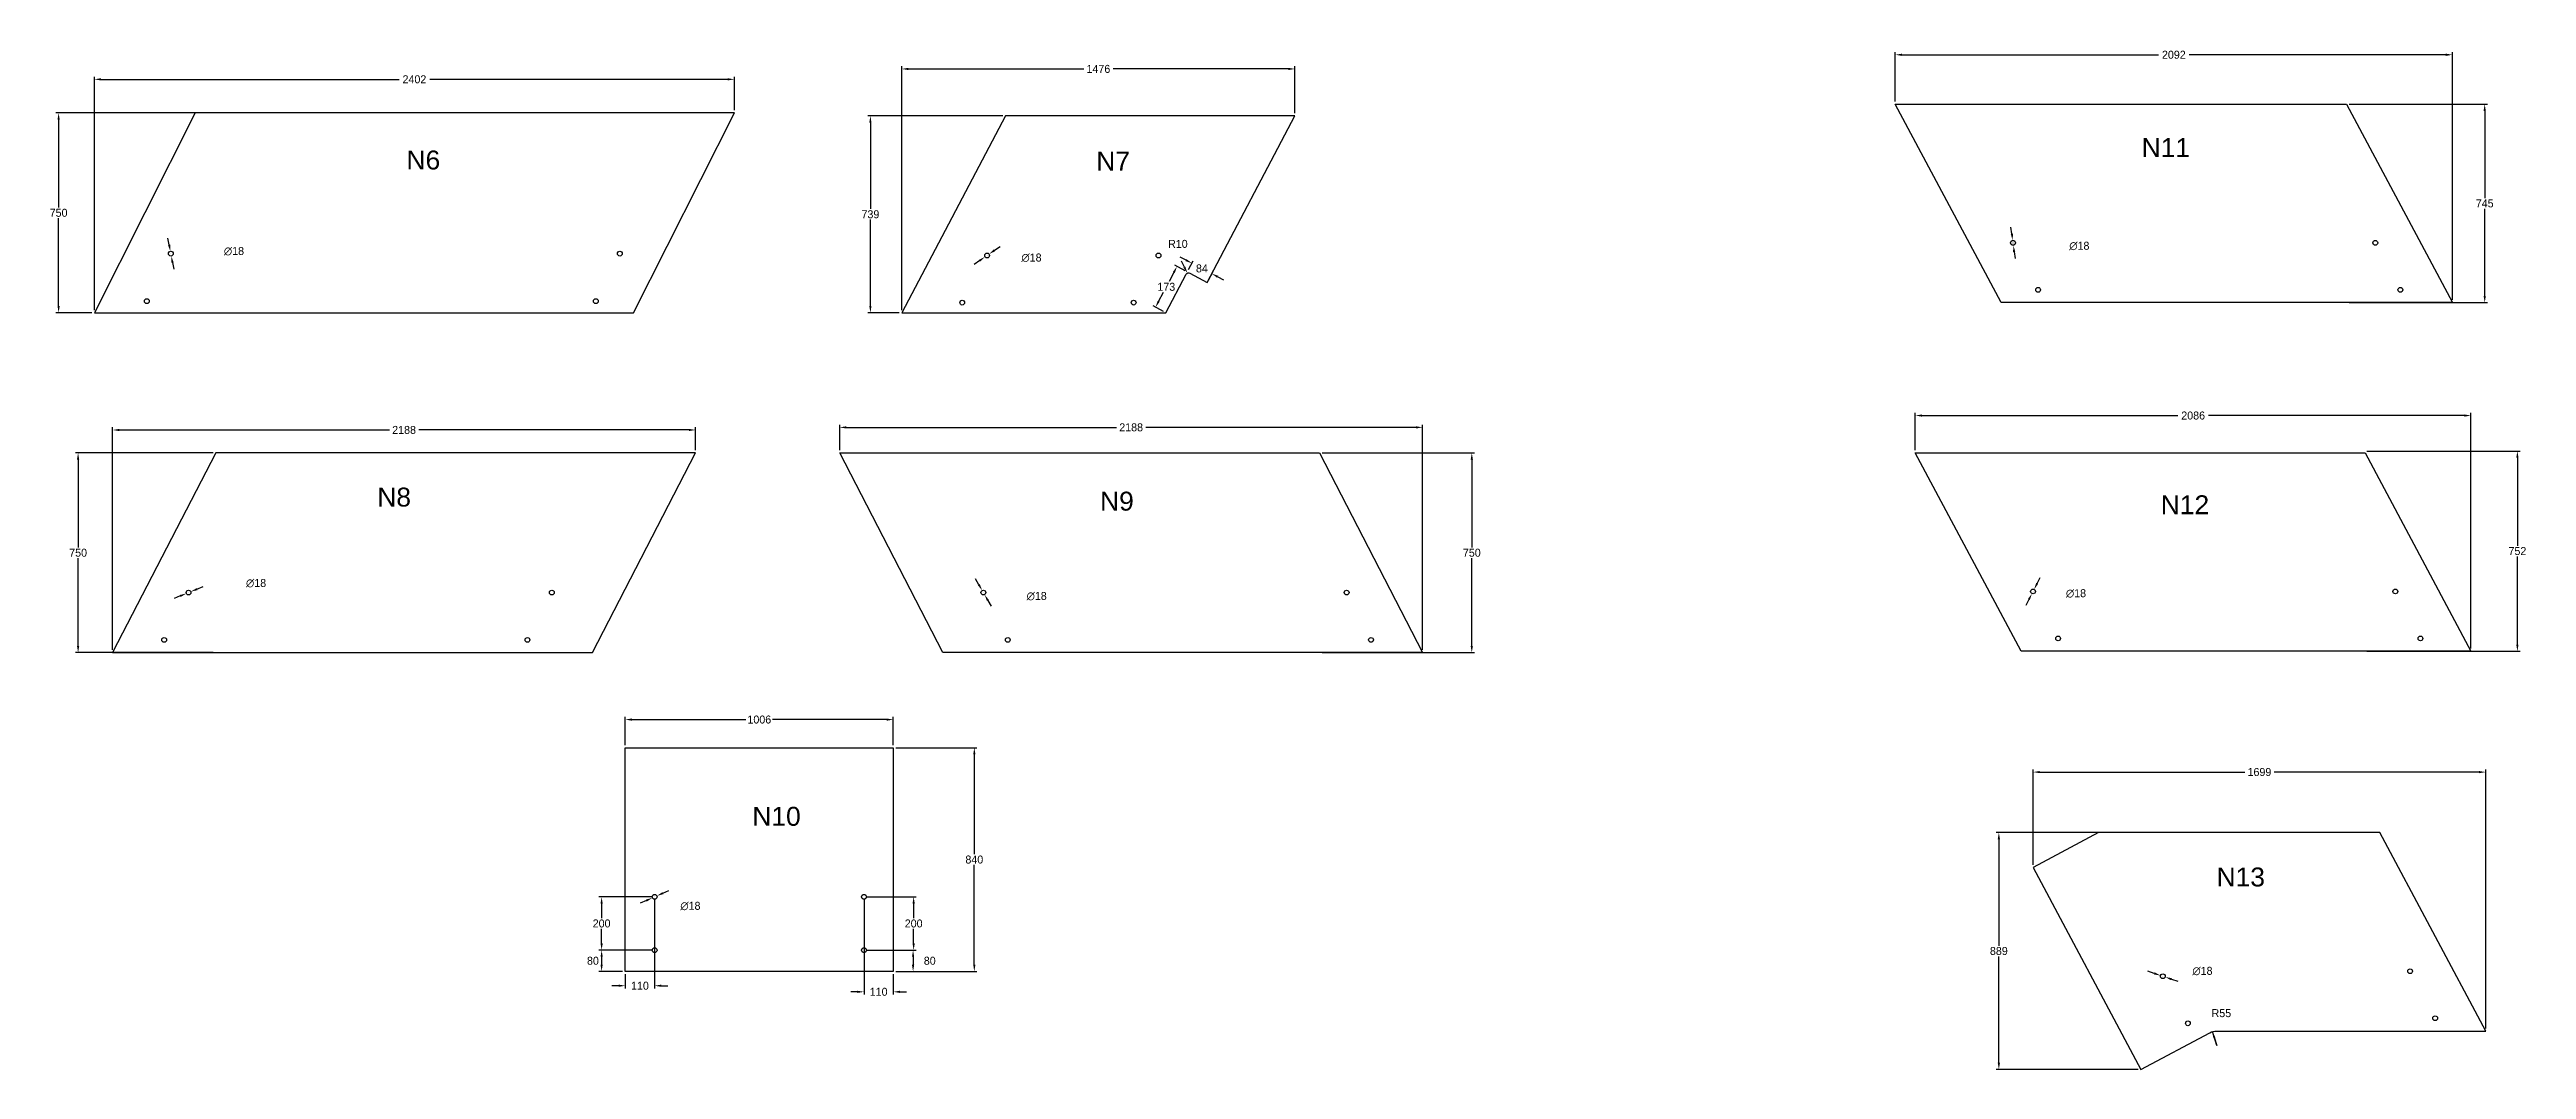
# Model space of a CAD drawing. Header units: millimetres. Extents: x 1860 to 17516, y -423 to 3406.
# Drawn here: x 8217 to 17516, y -423 to 3406 of the extents above; entities that cross this region are included whole.
import ezdxf

# ---------------------------------------------------------------- set-up
doc = ezdxf.new("R2010")
doc.units = ezdxf.units.MM
doc.layers.add('РАЗМЕРЫ', color=250, linetype='Continuous', lineweight=9)
doc.styles.get("Standard").update_dxf_attribs({"font": 'arial.ttf'})
doc.styles.add('ОФОРМИТЕЛЬ', font='txt', dxfattribs={"height": 30})
doc.dimstyles.new('ОФОРМИТЕЛЬ', dxfattribs={"dimtxt": 30, "dimasz": 25, "dimexe": 10, "dimexo": 10, "dimgap": 5, "dimtad": 0, "dimtih": 1, "dimtoh": 1, "dimdec": 0, "dimzin": 0, "dimdsep": 46, "dimtxsty": 'ОФОРМИТЕЛЬ', "dimcen": 0.09, "dimclrd": 256, "dimclre": 256, "dimclrt": 256, "dimadec": 0, "dimazin": 0, "dimtfac": 1, "dimtdec": 4, "dimtofl": 0, "dimtmove": 2, "dimatfit": 3, "dimfxl": 1, "dimtolj": 1, "dimtzin": 0, "dimarcsym": 0})

msp = doc.modelspace()

# ---------------------------------------------------------------- texts
at = {"color": 1}
for s, p in [('N11', (16070.8, 3002.4)), ('N6', (9557.2, 2955.6)), ('N7', (12146.6, 2951.2)), ('N8', (9447.6, 1690.2)), ('N9', (12160.9, 1674.8)), ('N12', (16142.6, 1661.3)), ('N10', (10855.4, 491.6)), ('N13', (16352, 263.7))]:
    msp.add_text(s, height=71, dxfattribs=at).set_placement(p)

# ---------------------------------------------------------------- blocks, each defined once
blk = doc.blocks.new('*D91')
at = {"layer": 'DEFPOINTS', "color": 0, "transparency": 16777216}
for p in [(8386.1, 3294), (10788.1, 3167.8), (8386.1, 2417.9)]:
    blk.add_point(p, dxfattribs=at)
at = {"layer": 'РАЗМЕРЫ', "lineweight": -2, "transparency": 16777216}
for p, q in [((8386.1, 2427.9), (8386.1, 3304)), ((8411.1, 3294), (9529.6, 3294)), ((10763.1, 3294), (9644.6, 3294)), ((10788.1, 3177.8), (10788.1, 3304))]:
    blk.add_line(p, q, dxfattribs=at)
at = {"layer": 'РАЗМЕРЫ', "transparency": 16777216}
for points in [[(8411.1, 3298.2), (8411.1, 3289.8), (8386.1, 3294)], [(10763.1, 3289.8), (10763.1, 3298.2), (10788.1, 3294)]]:
    blk.add_solid(points, dxfattribs=at)
at = {"layer": 'РАЗМЕРЫ', "lineweight": 13, "transparency": 16777216, "insert": (9587.1, 3294), "char_height": 30, "attachment_point": 5, "style": 'ОФОРМИТЕЛЬ'}
blk.add_mtext('\\A1;2402', dxfattribs=at)
blk = doc.blocks.new('*D92')
at = {"layer": 'DEFPOINTS', "color": 0, "transparency": 16777216}
for p in [(8776.3, 3167.8), (8251.4, 2417.9), (8386.1, 2417.9)]:
    blk.add_point(p, dxfattribs=at)
at = {"layer": 'РАЗМЕРЫ', "lineweight": -2, "transparency": 16777216}
for p, q in [((8766.3, 3167.8), (8241.4, 3167.8)), ((8251.4, 3142.8), (8251.4, 2812.8)), ((8251.4, 2442.9), (8251.4, 2772.8)), ((8376.1, 2417.9), (8241.4, 2417.9))]:
    blk.add_line(p, q, dxfattribs=at)
at = {"layer": 'РАЗМЕРЫ', "transparency": 16777216}
for points in [[(8255.6, 3142.8), (8247.3, 3142.8), (8251.4, 3167.8)], [(8247.3, 2442.9), (8255.6, 2442.9), (8251.4, 2417.9)]]:
    blk.add_solid(points, dxfattribs=at)
at = {"layer": 'РАЗМЕРЫ', "lineweight": 13, "transparency": 16777216, "insert": (8251.4, 2792.8), "char_height": 30, "attachment_point": 5, "style": 'ОФОРМИТЕЛЬ'}
blk.add_mtext('\\A1;750', dxfattribs=at)
blk = doc.blocks.new('*D93')
at = {"layer": 'DEFPOINTS', "color": 0, "transparency": 16777216}
for p in [(12892.6, 3333), (12892.6, 3156.5), (11416.8, 2417.9)]:
    blk.add_point(p, dxfattribs=at)
at = {"layer": 'РАЗМЕРЫ', "lineweight": -2, "transparency": 16777216}
for p, q in [((11416.8, 2427.9), (11416.8, 3343)), ((11441.8, 3333), (12099.7, 3333)), ((12867.6, 3333), (12209.7, 3333)), ((12892.6, 3166.5), (12892.6, 3343))]:
    blk.add_line(p, q, dxfattribs=at)
at = {"layer": 'РАЗМЕРЫ', "transparency": 16777216}
for points in [[(11441.8, 3337.2), (11441.8, 3328.8), (11416.8, 3333)], [(12867.6, 3328.8), (12867.6, 3337.2), (12892.6, 3333)]]:
    blk.add_solid(points, dxfattribs=at)
at = {"layer": 'РАЗМЕРЫ', "lineweight": 13, "transparency": 16777216, "insert": (12154.7, 3333), "char_height": 30, "attachment_point": 5, "style": 'ОФОРМИТЕЛЬ'}
blk.add_mtext('\\A1;1476', dxfattribs=at)
blk = doc.blocks.new('*D94')
at = {"layer": 'DEFPOINTS', "color": 0, "transparency": 16777216}
for p in [(11806.2, 3156.5), (11298.9, 2417.9), (11416.8, 2417.9)]:
    blk.add_point(p, dxfattribs=at)
at = {"layer": 'РАЗМЕРЫ', "lineweight": -2, "transparency": 16777216}
for p, q in [((11796.2, 3156.5), (11288.9, 3156.5)), ((11298.9, 3131.5), (11298.9, 2807.2)), ((11298.9, 2442.9), (11298.9, 2767.2)), ((11406.8, 2417.9), (11288.9, 2417.9))]:
    blk.add_line(p, q, dxfattribs=at)
at = {"layer": 'РАЗМЕРЫ', "transparency": 16777216}
for points in [[(11303, 3131.5), (11294.7, 3131.5), (11298.9, 3156.5)], [(11294.7, 2442.9), (11303, 2442.9), (11298.9, 2417.9)]]:
    blk.add_solid(points, dxfattribs=at)
at = {"layer": 'РАЗМЕРЫ', "lineweight": 13, "transparency": 16777216, "insert": (11298.9, 2787.2), "char_height": 30, "attachment_point": 5, "style": 'ОФОРМИТЕЛЬ'}
blk.add_mtext('\\A1;739', dxfattribs=at)
blk = doc.blocks.new('*D95')
at = {"layer": 'DEFPOINTS', "color": 0, "transparency": 16777216}
for p in [(8454.3, 1977.5), (10642.4, 1891.5), (8454.3, 1141.5)]:
    blk.add_point(p, dxfattribs=at)
at = {"layer": 'РАЗМЕРЫ', "lineweight": -2, "transparency": 16777216}
for p, q in [((8454.3, 1151.5), (8454.3, 1987.5)), ((8479.3, 1977.5), (9493.3, 1977.5)), ((10617.4, 1977.5), (9603.3, 1977.5)), ((10642.4, 1901.5), (10642.4, 1987.5))]:
    blk.add_line(p, q, dxfattribs=at)
at = {"layer": 'РАЗМЕРЫ', "transparency": 16777216}
for points in [[(8479.3, 1981.7), (8479.3, 1973.3), (8454.3, 1977.5)], [(10617.4, 1973.3), (10617.4, 1981.7), (10642.4, 1977.5)]]:
    blk.add_solid(points, dxfattribs=at)
at = {"layer": 'РАЗМЕРЫ', "lineweight": 13, "transparency": 16777216, "insert": (9548.3, 1977.5), "char_height": 30, "attachment_point": 5, "style": 'ОФОРМИТЕЛЬ'}
blk.add_mtext('\\A1;2188', dxfattribs=at)
blk = doc.blocks.new('*D96')
at = {"layer": 'DEFPOINTS', "color": 0, "transparency": 16777216}
for p in [(8841.1, 1891.5), (8324.6, 1141.5), (8841.1, 1141.5)]:
    blk.add_point(p, dxfattribs=at)
at = {"layer": 'РАЗМЕРЫ', "lineweight": -2, "transparency": 16777216}
for p, q in [((8831.1, 1891.5), (8314.6, 1891.5)), ((8324.6, 1866.5), (8324.6, 1536.5)), ((8324.6, 1166.5), (8324.6, 1496.5)), ((8831.1, 1141.5), (8314.6, 1141.5))]:
    blk.add_line(p, q, dxfattribs=at)
at = {"layer": 'РАЗМЕРЫ', "transparency": 16777216}
for points in [[(8328.8, 1866.5), (8320.4, 1866.5), (8324.6, 1891.5)], [(8320.4, 1166.5), (8328.8, 1166.5), (8324.6, 1141.5)]]:
    blk.add_solid(points, dxfattribs=at)
at = {"layer": 'РАЗМЕРЫ', "lineweight": 13, "transparency": 16777216, "insert": (8324.6, 1516.5), "char_height": 30, "attachment_point": 5, "style": 'ОФОРМИТЕЛЬ'}
blk.add_mtext('\\A1;750', dxfattribs=at)
blk = doc.blocks.new('*D97')
at = {"layer": 'DEFPOINTS', "color": 0, "transparency": 16777216}
for p in [(13371.6, 1987.3), (11183.6, 1891.5), (13371.6, 1141.5)]:
    blk.add_point(p, dxfattribs=at)
at = {"layer": 'РАЗМЕРЫ', "lineweight": -2, "transparency": 16777216}
for p, q in [((11183.6, 1901.5), (11183.6, 1997.3)), ((11208.6, 1987.3), (12222.6, 1987.3)), ((13346.6, 1987.3), (12332.6, 1987.3)), ((13371.6, 1151.5), (13371.6, 1997.3))]:
    blk.add_line(p, q, dxfattribs=at)
at = {"layer": 'РАЗМЕРЫ', "transparency": 16777216}
for points in [[(11208.6, 1991.4), (11208.6, 1983.1), (11183.6, 1987.3)], [(13346.6, 1983.1), (13346.6, 1991.4), (13371.6, 1987.3)]]:
    blk.add_solid(points, dxfattribs=at)
at = {"layer": 'РАЗМЕРЫ', "lineweight": 13, "transparency": 16777216, "insert": (12277.6, 1987.3), "char_height": 30, "attachment_point": 5, "style": 'ОФОРМИТЕЛЬ'}
blk.add_mtext('\\A1;2188', dxfattribs=at)
blk = doc.blocks.new('*D98')
at = {"layer": 'DEFPOINTS', "color": 0, "transparency": 16777216}
for p in [(12984.9, 1891.5), (12984.9, 1141.5), (13556.4, 1141.5)]:
    blk.add_point(p, dxfattribs=at)
at = {"layer": 'РАЗМЕРЫ', "lineweight": -2, "transparency": 16777216}
for p, q in [((12994.9, 1891.5), (13566.4, 1891.5)), ((13556.4, 1866.5), (13556.4, 1536.5)), ((13556.4, 1166.5), (13556.4, 1496.5)), ((12994.9, 1141.5), (13566.4, 1141.5))]:
    blk.add_line(p, q, dxfattribs=at)
at = {"layer": 'РАЗМЕРЫ', "transparency": 16777216}
for points in [[(13560.6, 1866.5), (13552.2, 1866.5), (13556.4, 1891.5)], [(13552.2, 1166.5), (13560.6, 1166.5), (13556.4, 1141.5)]]:
    blk.add_solid(points, dxfattribs=at)
at = {"layer": 'РАЗМЕРЫ', "lineweight": 13, "transparency": 16777216, "insert": (13556.4, 1516.5), "char_height": 30, "attachment_point": 5, "style": 'ОФОРМИТЕЛЬ'}
blk.add_mtext('\\A1;750', dxfattribs=at)
blk = doc.blocks.new('*D99')
at = {"layer": 'DEFPOINTS', "color": 0, "transparency": 16777216}
for p in [(11384.8, 890.2), (10378.8, 784.6), (11384.8, 784.6)]:
    blk.add_point(p, dxfattribs=at)
at = {"layer": 'РАЗМЕРЫ', "lineweight": -2, "transparency": 16777216}
for p, q in [((10378.8, 794.6), (10378.8, 900.2)), ((10403.8, 890.2), (10831.8, 890.2)), ((11359.8, 890.2), (10931.8, 890.2)), ((11384.8, 794.6), (11384.8, 900.2))]:
    blk.add_line(p, q, dxfattribs=at)
at = {"layer": 'РАЗМЕРЫ', "transparency": 16777216}
for points in [[(10403.8, 894.4), (10403.8, 886), (10378.8, 890.2)], [(11359.8, 886), (11359.8, 894.4), (11384.8, 890.2)]]:
    blk.add_solid(points, dxfattribs=at)
at = {"layer": 'РАЗМЕРЫ', "lineweight": 13, "transparency": 16777216, "insert": (10881.8, 890.2), "char_height": 30, "attachment_point": 5, "style": 'ОФОРМИТЕЛЬ'}
blk.add_mtext('\\A1;1006', dxfattribs=at)
blk = doc.blocks.new('*D100')
at = {"layer": 'DEFPOINTS', "color": 0, "transparency": 16777216}
for p in [(11384.8, 784.6), (11384.8, -55.4), (11688.9, -55.4)]:
    blk.add_point(p, dxfattribs=at)
at = {"layer": 'РАЗМЕРЫ', "lineweight": -2, "transparency": 16777216}
for p, q in [((11394.8, 784.6), (11698.9, 784.6)), ((11688.9, 759.6), (11688.9, 384.6)), ((11688.9, -30.4), (11688.9, 344.6)), ((11394.8, -55.4), (11698.9, -55.4))]:
    blk.add_line(p, q, dxfattribs=at)
at = {"layer": 'РАЗМЕРЫ', "transparency": 16777216}
for points in [[(11693.1, 759.6), (11684.8, 759.6), (11688.9, 784.6)], [(11684.8, -30.4), (11693.1, -30.4), (11688.9, -55.4)]]:
    blk.add_solid(points, dxfattribs=at)
at = {"layer": 'РАЗМЕРЫ', "lineweight": 13, "transparency": 16777216, "insert": (11688.9, 364.6), "char_height": 30, "attachment_point": 5, "style": 'ОФОРМИТЕЛЬ'}
blk.add_mtext('\\A1;840', dxfattribs=at)
blk = doc.blocks.new('*D101')
at = {"layer": 'DEFPOINTS', "color": 0, "transparency": 16777216}
for p in [(8731.1, 1363.7), (8747.7, 1370.5)]:
    blk.add_point(p, dxfattribs=at)
at = {"layer": 'РАЗМЕРЫ', "lineweight": -2, "transparency": 16777216}
for p, q in [((8707.9, 1354.3), (8684.8, 1344.8)), ((8739.3, 1367.1), (8739.5, 1367.1)), ((8739.4, 1367), (8739.4, 1367.2)), ((8770.9, 1379.9), (8794.1, 1389.4))]:
    blk.add_line(p, q, dxfattribs=at)
at = {"layer": 'РАЗМЕРЫ', "transparency": 16777216}
for points in [[(8709.5, 1350.4), (8706.4, 1358.1), (8731.1, 1363.7)], [(8769.3, 1383.8), (8772.5, 1376.1), (8747.7, 1370.5)]]:
    blk.add_solid(points, dxfattribs=at)
at = {"layer": 'РАЗМЕРЫ', "lineweight": 13, "transparency": 16777216, "insert": (8992.6, 1402.2), "char_height": 30, "attachment_point": 5, "style": 'ОФОРМИТЕЛЬ'}
blk.add_mtext('\\A1;∅18', dxfattribs=at)
blk = doc.blocks.new('*D102')
at = {"layer": 'DEFPOINTS', "color": 0, "transparency": 16777216}
for p in [(8670.9, 2648.5), (8674.3, 2630.8)]:
    blk.add_point(p, dxfattribs=at)
at = {"layer": 'РАЗМЕРЫ', "lineweight": -2, "transparency": 16777216}
for p, q in [((8666.2, 2673), (8661.5, 2697.6)), ((8672.5, 2639.6), (8672.7, 2639.6)), ((8672.6, 2639.5), (8672.6, 2639.7)), ((8679, 2606.2), (8683.7, 2581.7))]:
    blk.add_line(p, q, dxfattribs=at)
at = {"layer": 'РАЗМЕРЫ', "transparency": 16777216}
for points in [[(8662.1, 2672.2), (8670.3, 2673.8), (8670.9, 2648.5)], [(8683.1, 2607), (8674.9, 2605.4), (8674.3, 2630.8)]]:
    blk.add_solid(points, dxfattribs=at)
at = {"layer": 'РАЗМЕРЫ', "lineweight": 13, "transparency": 16777216, "insert": (8909.7, 2648.5), "char_height": 30, "attachment_point": 5, "style": 'ОФОРМИТЕЛЬ'}
blk.add_mtext('\\A1;∅18', dxfattribs=at)
blk = doc.blocks.new('*D103')
at = {"layer": 'DEFPOINTS', "color": 0, "transparency": 16777216}
for p in [(11729.5, 2627.5), (11744.3, 2637.8)]:
    blk.add_point(p, dxfattribs=at)
at = {"layer": 'РАЗМЕРЫ', "lineweight": -2, "transparency": 16777216}
for p, q in [((11709, 2613.2), (11688.5, 2599)), ((11736.8, 2632.7), (11737, 2632.7)), ((11736.9, 2632.6), (11736.9, 2632.7)), ((11764.8, 2652.1), (11785.4, 2666.3))]:
    blk.add_line(p, q, dxfattribs=at)
at = {"layer": 'РАЗМЕРЫ', "transparency": 16777216}
for points in [[(11711.4, 2609.8), (11706.6, 2616.7), (11729.5, 2627.5)], [(11762.5, 2655.5), (11767.2, 2648.6), (11744.3, 2637.8)]]:
    blk.add_solid(points, dxfattribs=at)
at = {"layer": 'РАЗМЕРЫ', "lineweight": 13, "transparency": 16777216, "insert": (11903.5, 2624), "char_height": 30, "attachment_point": 5, "style": 'ОФОРМИТЕЛЬ'}
blk.add_mtext('\\A1;∅18', dxfattribs=at)
blk = doc.blocks.new('*D104')
at = {"layer": 'DEFPOINTS', "color": 0, "transparency": 16777216}
for p in [(11718.4, 1374.9), (11727.4, 1359.3)]:
    blk.add_point(p, dxfattribs=at)
at = {"layer": 'РАЗМЕРЫ', "lineweight": -2, "transparency": 16777216}
for p, q in [((11705.9, 1396.6), (11693.5, 1418.3)), ((11722.8, 1367.1), (11723, 1367.1)), ((11722.9, 1367), (11722.9, 1367.2)), ((11739.8, 1337.6), (11752.3, 1315.9))]:
    blk.add_line(p, q, dxfattribs=at)
at = {"layer": 'РАЗМЕРЫ', "transparency": 16777216}
for points in [[(11702.3, 1394.5), (11709.6, 1398.7), (11718.4, 1374.9)], [(11743.4, 1339.7), (11736.2, 1335.5), (11727.4, 1359.3)]]:
    blk.add_solid(points, dxfattribs=at)
at = {"layer": 'РАЗМЕРЫ', "lineweight": 13, "transparency": 16777216, "insert": (11923, 1353.4), "char_height": 30, "attachment_point": 5, "style": 'ОФОРМИТЕЛЬ'}
blk.add_mtext('\\A1;∅18', dxfattribs=at)
blk = doc.blocks.new('*D105')
at = {"layer": 'DEFPOINTS', "color": 0, "transparency": 16777216}
for p in [(12488.9, 2570.8), (12506.1, 2603.5), (12563.2, 2531.6)]:
    blk.add_point(p, dxfattribs=at)
at = {"layer": 'РАЗМЕРЫ', "lineweight": -2, "transparency": 16777216}
for p, q in [((12484, 2615.1), (12461.9, 2626.8)), ((12493.5, 2579.7), (12510.7, 2612.3)), ((12567.8, 2540.5), (12585, 2573.1)), ((12602.5, 2552.6), (12624.6, 2541))]:
    blk.add_line(p, q, dxfattribs=at)
at = {"layer": 'РАЗМЕРЫ', "transparency": 16777216}
for points in [[(12482, 2611.4), (12485.9, 2618.8), (12506.1, 2603.5)], [(12604.4, 2556.3), (12600.6, 2549), (12580.4, 2564.3)]]:
    blk.add_solid(points, dxfattribs=at)
at = {"layer": 'РАЗМЕРЫ', "lineweight": 13, "transparency": 16777216, "insert": (12543.2, 2583.9), "char_height": 30, "attachment_point": 5, "style": 'ОФОРМИТЕЛЬ'}
blk.add_mtext('\\A1;84', dxfattribs=at)
blk = doc.blocks.new('*D106')
at = {"layer": 'DEFPOINTS', "color": 0, "transparency": 16777216}
for p in [(12488.9, 2570.8), (12369.3, 2438.4), (12408.2, 2417.9)]:
    blk.add_point(p, dxfattribs=at)
at = {"layer": 'РАЗМЕРЫ', "lineweight": -2, "transparency": 16777216}
for p, q in [((12438.2, 2569.2), (12420.1, 2534.9)), ((12480, 2575.5), (12441.1, 2596)), ((12399.4, 2422.5), (12360.4, 2443.1)), ((12380.9, 2460.5), (12399, 2494.9))]:
    blk.add_line(p, q, dxfattribs=at)
at = {"layer": 'РАЗМЕРЫ', "transparency": 16777216}
for points in [[(12441.9, 2567.3), (12434.6, 2571.2), (12449.9, 2591.4)], [(12377.2, 2462.5), (12384.6, 2458.6), (12369.3, 2438.4)]]:
    blk.add_solid(points, dxfattribs=at)
at = {"layer": 'РАЗМЕРЫ', "lineweight": 13, "transparency": 16777216, "insert": (12409.6, 2514.9), "char_height": 30, "attachment_point": 5, "style": 'ОФОРМИТЕЛЬ'}
blk.add_mtext('\\A1;173', dxfattribs=at)
blk = doc.blocks.new('*D107')
at = {"layer": 'DEFPOINTS', "color": 0, "transparency": 16777216}
for p in [(10488.8, 224.6), (10289.8, 24.6), (10488.8, 24.6)]:
    blk.add_point(p, dxfattribs=at)
at = {"layer": 'РАЗМЕРЫ', "lineweight": -2, "transparency": 16777216}
for p, q in [((10478.8, 224.6), (10279.8, 224.6)), ((10289.8, 199.6), (10289.8, 144.6)), ((10289.8, 49.6), (10289.8, 104.6)), ((10478.8, 24.6), (10279.8, 24.6))]:
    blk.add_line(p, q, dxfattribs=at)
at = {"layer": 'РАЗМЕРЫ', "transparency": 16777216}
for points in [[(10294, 199.6), (10285.7, 199.6), (10289.8, 224.6)], [(10285.7, 49.6), (10294, 49.6), (10289.8, 24.6)]]:
    blk.add_solid(points, dxfattribs=at)
at = {"layer": 'РАЗМЕРЫ', "lineweight": 13, "transparency": 16777216, "insert": (10289.8, 124.6), "char_height": 30, "attachment_point": 5, "style": 'ОФОРМИТЕЛЬ'}
blk.add_mtext('\\A1;200', dxfattribs=at)
blk = doc.blocks.new('*D108')
at = {"layer": 'DEFPOINTS', "color": 0, "transparency": 16777216}
for p in [(10488.8, 24.6), (10289.8, -55.4), (10378.8, -55.4)]:
    blk.add_point(p, dxfattribs=at)
at = {"layer": 'РАЗМЕРЫ', "lineweight": -2, "transparency": 16777216}
for p, q in [((10478.8, 24.6), (10279.8, 24.6)), ((10368.8, -55.4), (10279.8, -55.4)), ((10289.8, -0.4), (10289.8, -30.4))]:
    blk.add_line(p, q, dxfattribs=at)
at = {"layer": 'РАЗМЕРЫ', "transparency": 16777216}
for points in [[(10294, -0.4), (10285.7, -0.4), (10289.8, 24.6)], [(10285.7, -30.4), (10294, -30.4), (10289.8, -55.4)]]:
    blk.add_solid(points, dxfattribs=at)
at = {"layer": 'РАЗМЕРЫ', "lineweight": 13, "transparency": 16777216, "insert": (10257.3, -15.4), "char_height": 30, "attachment_point": 5, "style": 'ОФОРМИТЕЛЬ'}
blk.add_mtext('\\A1;80', dxfattribs=at)
blk = doc.blocks.new('*D109')
at = {"layer": 'DEFPOINTS', "color": 0, "transparency": 16777216}
for p in [(11274.8, 224.6), (11274.8, 24.6), (11461.2, 24.6)]:
    blk.add_point(p, dxfattribs=at)
at = {"layer": 'РАЗМЕРЫ', "lineweight": -2, "transparency": 16777216}
for p, q in [((11284.8, 224.6), (11471.2, 224.6)), ((11461.2, 199.6), (11461.2, 144.6)), ((11461.2, 49.6), (11461.2, 104.6)), ((11284.8, 24.6), (11471.2, 24.6))]:
    blk.add_line(p, q, dxfattribs=at)
at = {"layer": 'РАЗМЕРЫ', "transparency": 16777216}
for points in [[(11465.4, 199.6), (11457, 199.6), (11461.2, 224.6)], [(11457, 49.6), (11465.4, 49.6), (11461.2, 24.6)]]:
    blk.add_solid(points, dxfattribs=at)
at = {"layer": 'РАЗМЕРЫ', "lineweight": 13, "transparency": 16777216, "insert": (11461.2, 124.6), "char_height": 30, "attachment_point": 5, "style": 'ОФОРМИТЕЛЬ'}
blk.add_mtext('\\A1;200', dxfattribs=at)
blk = doc.blocks.new('*D110')
at = {"layer": 'DEFPOINTS', "color": 0, "transparency": 16777216}
for p in [(11274.8, 24.6), (11384.8, -55.4), (11459.1, -55.4)]:
    blk.add_point(p, dxfattribs=at)
at = {"layer": 'РАЗМЕРЫ', "lineweight": -2, "transparency": 16777216}
for p, q in [((11284.8, 24.6), (11469.1, 24.6)), ((11394.8, -55.4), (11469.1, -55.4)), ((11459.1, -0.4), (11459.1, -30.4))]:
    blk.add_line(p, q, dxfattribs=at)
at = {"layer": 'РАЗМЕРЫ', "transparency": 16777216}
for points in [[(11463.3, -0.4), (11454.9, -0.4), (11459.1, 24.6)], [(11454.9, -30.4), (11463.3, -30.4), (11459.1, -55.4)]]:
    blk.add_solid(points, dxfattribs=at)
at = {"layer": 'РАЗМЕРЫ', "lineweight": 13, "transparency": 16777216, "insert": (11521.6, -15.4), "char_height": 30, "attachment_point": 5, "style": 'ОФОРМИТЕЛЬ'}
blk.add_mtext('\\A1;80', dxfattribs=at)
blk = doc.blocks.new('*D111')
at = {"layer": 'DEFPOINTS', "color": 0, "transparency": 16777216}
for p in [(10488.8, 224.6), (10378.8, -55.4), (10378.8, -109.1)]:
    blk.add_point(p, dxfattribs=at)
at = {"layer": 'РАЗМЕРЫ', "lineweight": -2, "transparency": 16777216}
for p, q in [((10488.8, 214.6), (10488.8, -119.1)), ((10378.8, -65.4), (10378.8, -119.1)), ((10353.8, -109.1), (10328.8, -109.1)), ((10513.8, -109.1), (10538.8, -109.1))]:
    blk.add_line(p, q, dxfattribs=at)
at = {"layer": 'РАЗМЕРЫ', "transparency": 16777216}
for points in [[(10353.8, -113.2), (10353.8, -104.9), (10378.8, -109.1)], [(10513.8, -104.9), (10513.8, -113.2), (10488.8, -109.1)]]:
    blk.add_solid(points, dxfattribs=at)
at = {"layer": 'РАЗМЕРЫ', "lineweight": 13, "transparency": 16777216, "insert": (10433.8, -109.1), "char_height": 30, "attachment_point": 5, "style": 'ОФОРМИТЕЛЬ'}
blk.add_mtext('\\A1;110', dxfattribs=at)
blk = doc.blocks.new('*D112')
at = {"layer": 'DEFPOINTS', "color": 0, "transparency": 16777216}
for p in [(11274.8, 224.6), (11384.8, -55.4), (11384.8, -131.9)]:
    blk.add_point(p, dxfattribs=at)
at = {"layer": 'РАЗМЕРЫ', "lineweight": -2, "transparency": 16777216}
for p, q in [((11274.8, 214.6), (11274.8, -141.9)), ((11384.8, -65.4), (11384.8, -141.9)), ((11249.8, -131.9), (11224.8, -131.9)), ((11409.8, -131.9), (11434.8, -131.9))]:
    blk.add_line(p, q, dxfattribs=at)
at = {"layer": 'РАЗМЕРЫ', "transparency": 16777216}
for points in [[(11249.8, -136.1), (11249.8, -127.8), (11274.8, -131.9)], [(11409.8, -127.8), (11409.8, -136.1), (11384.8, -131.9)]]:
    blk.add_solid(points, dxfattribs=at)
at = {"layer": 'РАЗМЕРЫ', "lineweight": 13, "transparency": 16777216, "insert": (11329.8, -131.9), "char_height": 30, "attachment_point": 5, "style": 'ОФОРМИТЕЛЬ'}
blk.add_mtext('\\A1;110', dxfattribs=at)
blk = doc.blocks.new('*D113')
at = {"layer": 'DEFPOINTS', "color": 0, "transparency": 16777216}
for p in [(10480.6, 220.9), (10497, 228.3)]:
    blk.add_point(p, dxfattribs=at)
at = {"layer": 'РАЗМЕРЫ', "lineweight": -2, "transparency": 16777216}
for p, q in [((10457.8, 210.6), (10435, 200.4)), ((10488.7, 224.6), (10488.9, 224.6)), ((10488.8, 224.5), (10488.8, 224.7)), ((10519.8, 238.5), (10542.6, 248.8))]:
    blk.add_line(p, q, dxfattribs=at)
at = {"layer": 'РАЗМЕРЫ', "transparency": 16777216}
for points in [[(10459.5, 206.8), (10456.1, 214.4), (10480.6, 220.9)], [(10518.1, 242.3), (10521.5, 234.7), (10497, 228.3)]]:
    blk.add_solid(points, dxfattribs=at)
at = {"layer": 'РАЗМЕРЫ', "lineweight": 13, "transparency": 16777216, "insert": (10623.1, 190), "char_height": 30, "attachment_point": 5, "style": 'ОФОРМИТЕЛЬ'}
blk.add_mtext('\\A1;∅18', dxfattribs=at)
blk = doc.blocks.new('*D114')
at = {"layer": 'DEFPOINTS', "color": 0, "transparency": 16777216}
for p in [(12488.6, 2566.3), (12493, 2557.3)]:
    blk.add_point(p, dxfattribs=at)
at = {"layer": 'РАЗМЕРЫ', "lineweight": -2, "transparency": 16777216}
for p, q in [((12477.5, 2588.6), (12466.3, 2611)), ((12493, 2557.2), (12493, 2557.4)), ((12493, 2557.3), (12493.1, 2557.3))]:
    blk.add_line(p, q, dxfattribs=at)
at = {"layer": 'РАЗМЕРЫ', "transparency": 16777216}
blk.add_solid([(12473.7, 2586.8), (12481.2, 2590.5), (12488.6, 2566.3)], dxfattribs=at)
at = {"layer": 'РАЗМЕРЫ', "lineweight": 13, "transparency": 16777216, "insert": (12453, 2676.1), "char_height": 30, "attachment_point": 5, "style": 'ОФОРМИТЕЛЬ'}
blk.add_mtext('\\A1;R10', dxfattribs=at)
blk = doc.blocks.new('*D115')
at = {"layer": 'DEFPOINTS', "color": 0, "transparency": 16777216}
for p in [(17237.8, 3386.2), (15146.1, 3200.6), (17237.8, 2455.6)]:
    blk.add_point(p, dxfattribs=at)
at = {"layer": 'РАЗМЕРЫ', "lineweight": -2, "transparency": 16777216}
for p, q in [((15146.1, 3210.6), (15146.1, 3396.2)), ((15171.1, 3386.2), (16134.4, 3386.2)), ((17212.8, 3386.2), (16249.4, 3386.2)), ((17237.8, 2465.6), (17237.8, 3396.2))]:
    blk.add_line(p, q, dxfattribs=at)
at = {"layer": 'РАЗМЕРЫ', "transparency": 16777216}
for points in [[(15171.1, 3390.4), (15171.1, 3382), (15146.1, 3386.2)], [(17212.8, 3382), (17212.8, 3390.4), (17237.8, 3386.2)]]:
    blk.add_solid(points, dxfattribs=at)
at = {"layer": 'РАЗМЕРЫ', "lineweight": 13, "transparency": 16777216, "insert": (16191.9, 3386.2), "char_height": 30, "attachment_point": 5, "style": 'ОФОРМИТЕЛЬ'}
blk.add_mtext('\\A1;2092', dxfattribs=at)
blk = doc.blocks.new('*D116')
at = {"layer": 'DEFPOINTS', "color": 0, "transparency": 16777216}
for p in [(16840.4, 3200.6), (16840.4, 2455.6), (17358.8, 2455.6)]:
    blk.add_point(p, dxfattribs=at)
at = {"layer": 'РАЗМЕРЫ', "lineweight": -2, "transparency": 16777216}
for p, q in [((16850.4, 3200.6), (17368.8, 3200.6)), ((17358.8, 3175.6), (17358.8, 2848.1)), ((17358.8, 2480.6), (17358.8, 2808.1)), ((16850.4, 2455.6), (17368.8, 2455.6))]:
    blk.add_line(p, q, dxfattribs=at)
at = {"layer": 'РАЗМЕРЫ', "transparency": 16777216}
for points in [[(17363, 3175.6), (17354.6, 3175.6), (17358.8, 3200.6)], [(17354.6, 2480.6), (17363, 2480.6), (17358.8, 2455.6)]]:
    blk.add_solid(points, dxfattribs=at)
at = {"layer": 'РАЗМЕРЫ', "lineweight": 13, "transparency": 16777216, "insert": (17358.8, 2828.1), "char_height": 30, "attachment_point": 5, "style": 'ОФОРМИТЕЛЬ'}
blk.add_mtext('\\A1;745', dxfattribs=at)
blk = doc.blocks.new('*D117')
at = {"layer": 'DEFPOINTS', "color": 0, "transparency": 16777216}
for p in [(17307.3, 2031.6), (15221.3, 1891.9), (17307.3, 1146.9)]:
    blk.add_point(p, dxfattribs=at)
at = {"layer": 'РАЗМЕРЫ', "lineweight": -2, "transparency": 16777216}
for p, q in [((15221.3, 1901.9), (15221.3, 2041.6)), ((15246.3, 2031.6), (16206.8, 2031.6)), ((17282.3, 2031.6), (16321.8, 2031.6)), ((17307.3, 1156.9), (17307.3, 2041.6))]:
    blk.add_line(p, q, dxfattribs=at)
at = {"layer": 'РАЗМЕРЫ', "transparency": 16777216}
for points in [[(15246.3, 2035.8), (15246.3, 2027.5), (15221.3, 2031.6)], [(17282.3, 2027.5), (17282.3, 2035.8), (17307.3, 2031.6)]]:
    blk.add_solid(points, dxfattribs=at)
at = {"layer": 'РАЗМЕРЫ', "lineweight": 13, "transparency": 16777216, "insert": (16264.3, 2031.6), "char_height": 30, "attachment_point": 5, "style": 'ОФОРМИТЕЛЬ'}
blk.add_mtext('\\A1;2086', dxfattribs=at)
blk = doc.blocks.new('*D118')
at = {"layer": 'DEFPOINTS', "color": 0, "transparency": 16777216}
for p in [(16906.5, 1898.5), (16906.5, 1146.9), (17481.5, 1146.9)]:
    blk.add_point(p, dxfattribs=at)
at = {"layer": 'РАЗМЕРЫ', "lineweight": -2, "transparency": 16777216}
for p, q in [((16916.5, 1898.5), (17491.5, 1898.5)), ((17481.5, 1873.5), (17481.5, 1542.7)), ((17481.5, 1171.9), (17481.5, 1502.7)), ((16916.5, 1146.9), (17491.5, 1146.9))]:
    blk.add_line(p, q, dxfattribs=at)
at = {"layer": 'РАЗМЕРЫ', "transparency": 16777216}
for points in [[(17485.6, 1873.5), (17477.3, 1873.5), (17481.5, 1898.5)], [(17477.3, 1171.9), (17485.6, 1171.9), (17481.5, 1146.9)]]:
    blk.add_solid(points, dxfattribs=at)
at = {"layer": 'РАЗМЕРЫ', "lineweight": 13, "transparency": 16777216, "insert": (17481.5, 1522.7), "char_height": 30, "attachment_point": 5, "style": 'ОФОРМИТЕЛЬ'}
blk.add_mtext('\\A1;752', dxfattribs=at)
blk = doc.blocks.new('*D119')
at = {"layer": 'DEFPOINTS', "color": 0, "transparency": 16777216}
for p in [(17362.6, 693.1), (15663.6, 335.4), (17362.6, -279)]:
    blk.add_point(p, dxfattribs=at)
at = {"layer": 'РАЗМЕРЫ', "lineweight": -2, "transparency": 16777216}
for p, q in [((15663.6, 345.4), (15663.6, 703.1)), ((15688.6, 693.1), (16458.1, 693.1)), ((17337.6, 693.1), (16568.1, 693.1)), ((17362.6, -269), (17362.6, 703.1))]:
    blk.add_line(p, q, dxfattribs=at)
at = {"layer": 'РАЗМЕРЫ', "transparency": 16777216}
for points in [[(15688.6, 697.2), (15688.6, 688.9), (15663.6, 693.1)], [(17337.6, 688.9), (17337.6, 697.2), (17362.6, 693.1)]]:
    blk.add_solid(points, dxfattribs=at)
at = {"layer": 'РАЗМЕРЫ', "lineweight": 13, "transparency": 16777216, "insert": (16513.1, 693.1), "char_height": 30, "attachment_point": 5, "style": 'ОФОРМИТЕЛЬ'}
blk.add_mtext('\\A1;1699', dxfattribs=at)
blk = doc.blocks.new('*D120')
at = {"layer": 'DEFPOINTS', "color": 0, "transparency": 16777216}
for p in [(15534.9, 466), (16068.3, 466), (16068.3, -423.4)]:
    blk.add_point(p, dxfattribs=at)
at = {"layer": 'РАЗМЕРЫ', "lineweight": -2, "transparency": 16777216}
for p, q in [((16058.3, 466), (15524.9, 466)), ((15534.9, 441), (15534.9, 41.3)), ((15534.9, -398.4), (15534.9, 1.3)), ((16058.3, -423.4), (15524.9, -423.4))]:
    blk.add_line(p, q, dxfattribs=at)
at = {"layer": 'РАЗМЕРЫ', "transparency": 16777216}
for points in [[(15539.1, 441), (15530.8, 441), (15534.9, 466)], [(15530.8, -398.4), (15539.1, -398.4), (15534.9, -423.4)]]:
    blk.add_solid(points, dxfattribs=at)
at = {"layer": 'РАЗМЕРЫ', "lineweight": 13, "transparency": 16777216, "insert": (15534.9, 21.3), "char_height": 30, "attachment_point": 5, "style": 'ОФОРМИТЕЛЬ'}
blk.add_mtext('\\A1;889', dxfattribs=at)
blk = doc.blocks.new('*D121')
at = {"layer": 'DEFPOINTS', "color": 0, "transparency": 16777216}
for p in [(16336.8, -281.4), (16352.8, -334)]:
    blk.add_point(p, dxfattribs=at)
at = {"layer": 'РАЗМЕРЫ', "lineweight": -2, "transparency": 16777216}
for p, q in [((16352.8, -334), (16336.8, -281.4)), ((16344.1, -305.3), (16352.8, -334))]:
    blk.add_line(p, q, dxfattribs=at)
at = {"layer": 'РАЗМЕРЫ', "transparency": 16777216}
blk.add_solid([(16348.1, -304.1), (16340.1, -306.5), (16336.8, -281.4)], dxfattribs=at)
at = {"layer": 'РАЗМЕРЫ', "lineweight": 13, "transparency": 16777216, "insert": (16370.3, -212.1), "char_height": 30, "attachment_point": 5, "style": 'ОФОРМИТЕЛЬ'}
blk.add_mtext('\\A1;R55', dxfattribs=at)
blk = doc.blocks.new('*D122')
at = {"layer": 'DEFPOINTS', "color": 0, "transparency": 16777216}
for p in [(16142, -70.7), (16159.1, -76.4)]:
    blk.add_point(p, dxfattribs=at)
at = {"layer": 'РАЗМЕРЫ', "lineweight": -2, "transparency": 16777216}
for p, q in [((16118.3, -62.6), (16094.7, -54.6)), ((16150.5, -73.5), (16150.6, -73.5)), ((16150.6, -73.6), (16150.6, -73.4)), ((16182.8, -84.4), (16206.4, -92.4))]:
    blk.add_line(p, q, dxfattribs=at)
at = {"layer": 'РАЗМЕРЫ', "transparency": 16777216}
for points in [[(16117, -66.6), (16119.7, -58.7), (16142, -70.7)], [(16184.1, -80.5), (16181.4, -88.4), (16159.1, -76.4)]]:
    blk.add_solid(points, dxfattribs=at)
at = {"layer": 'РАЗМЕРЫ', "lineweight": 13, "transparency": 16777216, "insert": (16299.2, -54.1), "char_height": 30, "attachment_point": 5, "style": 'ОФОРМИТЕЛЬ'}
blk.add_mtext('\\A1;∅18', dxfattribs=at)
blk = doc.blocks.new('*D123')
at = {"layer": 'DEFPOINTS', "color": 0, "transparency": 16777216}
for p in [(15586.9, 2689), (15589.3, 2671.1)]:
    blk.add_point(p, dxfattribs=at)
at = {"layer": 'РАЗМЕРЫ', "lineweight": -2, "transparency": 16777216}
for p, q in [((15583.7, 2713.8), (15580.4, 2738.5)), ((15588, 2680), (15588.2, 2680)), ((15588.1, 2680), (15588.1, 2680.1)), ((15592.5, 2646.3), (15595.8, 2621.5))]:
    blk.add_line(p, q, dxfattribs=at)
at = {"layer": 'РАЗМЕРЫ', "transparency": 16777216}
for points in [[(15579.5, 2713.2), (15587.8, 2714.3), (15586.9, 2689)], [(15596.6, 2646.9), (15588.4, 2645.8), (15589.3, 2671.1)]]:
    blk.add_solid(points, dxfattribs=at)
at = {"layer": 'РАЗМЕРЫ', "lineweight": 13, "transparency": 16777216, "insert": (15837.1, 2668.2), "char_height": 30, "attachment_point": 5, "style": 'ОФОРМИТЕЛЬ'}
blk.add_mtext('\\A1;∅18', dxfattribs=at)
blk = doc.blocks.new('*D124')
at = {"layer": 'DEFPOINTS', "color": 0, "transparency": 16777216}
for p in [(15659.2, 1363.3), (15667.4, 1379.3)]:
    blk.add_point(p, dxfattribs=at)
at = {"layer": 'РАЗМЕРЫ', "lineweight": -2, "transparency": 16777216}
for p, q in [((15678.8, 1401.5), (15690.3, 1423.8)), ((15647.7, 1341.1), (15636.3, 1318.8)), ((15663.2, 1371.3), (15663.4, 1371.3)), ((15663.3, 1371.2), (15663.3, 1371.4))]:
    blk.add_line(p, q, dxfattribs=at)
at = {"layer": 'РАЗМЕРЫ', "transparency": 16777216}
for points in [[(15675.1, 1403.4), (15682.6, 1399.6), (15667.4, 1379.3)], [(15651.4, 1339.2), (15644, 1343), (15659.2, 1363.3)]]:
    blk.add_solid(points, dxfattribs=at)
at = {"layer": 'РАЗМЕРЫ', "lineweight": 13, "transparency": 16777216, "insert": (15824.5, 1363.7), "char_height": 30, "attachment_point": 5, "style": 'ОФОРМИТЕЛЬ'}
blk.add_mtext('\\A1;∅18', dxfattribs=at)

# ---------------------------------------------------------------- dimensions: what is measured, and where the dimension line sits
at = {"layer": 'РАЗМЕРЫ', "color": 18, "lineweight": 13, "true_color": 0x000000}
for base, p1, p2, picture, middle in [((12892.6, 3333), (11416.8, 2417.9), (12892.6, 3156.5), '*D93', (12154.7, 3333)), ((17237.8, 3386.2), (15146.1, 3200.6), (17237.8, 2455.6), '*D115', (16191.9, 3386.2)), ((8386.1, 3294), (10788.1, 3167.8), (8386.1, 2417.9), '*D91', (9587.1, 3294)), ((17307.3, 2031.6), (15221.3, 1891.9), (17307.3, 1146.9), '*D117', (16264.3, 2031.6)), ((8454.3, 1977.5), (10642.4, 1891.5), (8454.3, 1141.5), '*D95', (9548.3, 1977.5)), ((13371.6, 1987.3), (11183.6, 1891.5), (13371.6, 1141.5), '*D97', (12277.6, 1987.3)), ((11384.8, 890.2), (10378.8, 784.6), (11384.8, 784.6), '*D99', (10881.8, 890.2)), ((17362.6, 693.1), (15663.6, 335.4), (17362.6, -279), '*D119', (16513.1, 693.1)), ((10378.8, -109.1), (10488.8, 224.6), (10378.8, -55.4), '*D111', (10433.8, -109.1)), ((11384.8, -131.9), (11274.8, 224.6), (11384.8, -55.4), '*D112', (11329.8, -131.9))]:
    dim = msp.add_linear_dim(base=base, p1=p1, p2=p2, dimstyle='ОФОРМИТЕЛЬ', dxfattribs=at)
    dim.commit()
    dim.dimension.update_dxf_attribs({"geometry": picture, "text_midpoint": middle})
for base, p1, p2, picture, middle in [((8251.4, 2417.9), (8776.3, 3167.8), (8386.1, 2417.9), '*D92', (8251.4, 2792.8)), ((17358.8, 2455.6), (16840.4, 3200.6), (16840.4, 2455.6), '*D116', (17358.8, 2828.1)), ((11298.9, 2417.9), (11806.2, 3156.5), (11416.8, 2417.9), '*D94', (11298.9, 2787.2)), ((8324.6, 1141.5), (8841.1, 1891.5), (8841.1, 1141.5), '*D96', (8324.6, 1516.5)), ((13556.4, 1141.5), (12984.9, 1891.5), (12984.9, 1141.5), '*D98', (13556.4, 1516.5)), ((17481.5, 1146.9), (16906.5, 1898.5), (16906.5, 1146.9), '*D118', (17481.5, 1522.7)), ((11688.9, -55.4), (11384.8, 784.6), (11384.8, -55.4), '*D100', (11688.9, 364.6)), ((15534.9, 466), (16068.3, -423.4), (16068.3, 466), '*D120', (15534.9, 21.3)), ((10289.8, 24.6), (10488.8, 224.6), (10488.8, 24.6), '*D107', (10289.8, 124.6)), ((11461.2, 24.6), (11274.8, 224.6), (11274.8, 24.6), '*D109', (11461.2, 124.6)), ((10289.8, -55.4), (10488.8, 24.6), (10378.8, -55.4), '*D108', (10257.3, -15.4)), ((11459.1, -55.4), (11274.8, 24.6), (11384.8, -55.4), '*D110', (11521.6, -15.4))]:
    dim = msp.add_linear_dim(base=base, p1=p1, p2=p2, angle=90, dimstyle='ОФОРМИТЕЛЬ', dxfattribs=at)
    dim.commit()
    dim.dimension.update_dxf_attribs({"geometry": picture, "text_midpoint": middle})
for p1, p2, picture, middle in [((8674.3, 2630.8), (8670.9, 2648.5), '*D102', (8909.7, 2648.5)), ((15586.9, 2689), (15589.3, 2671.1), '*D123', (15837.1, 2668.2)), ((11744.3, 2637.8), (11729.5, 2627.5), '*D103', (11903.5, 2624)), ((8731.1, 1363.7), (8747.7, 1370.5), '*D101', (8992.6, 1402.2)), ((11718.4, 1374.9), (11727.4, 1359.3), '*D104', (11923, 1353.4)), ((15667.4, 1379.3), (15659.2, 1363.3), '*D124', (15824.5, 1363.7)), ((10480.6, 220.9), (10497, 228.3), '*D113', (10623.1, 190)), ((16142, -70.7), (16159.1, -76.4), '*D122', (16299.2, -54.1))]:
    dim = msp.add_diameter_dim_2p(p1=p1, p2=p2, dimstyle='ОФОРМИТЕЛЬ', dxfattribs=at)
    dim.commit()
    dim.dimension.update_dxf_attribs({"geometry": picture, "text_midpoint": middle, "dimtype": 163})
for center, mpoint, picture, middle in [((12493, 2557.3), (12488.6, 2566.3), '*D114', (12453, 2676.1)), ((16352.8, -334), (16336.8, -281.4), '*D121', (16370.3, -212.1))]:
    dim = msp.add_radius_dim(center=center, mpoint=mpoint, dimstyle='ОФОРМИТЕЛЬ', dxfattribs=at)
    dim.commit()
    dim.dimension.update_dxf_attribs({"geometry": picture, "text_midpoint": middle, "dimtype": 164})
for p1, p2, distance, picture, middle in [((12563.2, 2531.6), (12488.9, 2570.8), -36.9, '*D105', (12543.2, 2583.9)), ((12488.9, 2570.8), (12408.2, 2417.9), -44, '*D106', (12409.6, 2514.9))]:
    dim = msp.add_aligned_dim(p1=p1, p2=p2, distance=distance, dimstyle='ОФОРМИТЕЛЬ', dxfattribs=at)
    dim.commit()
    dim.dimension.update_dxf_attribs({"geometry": picture, "text_midpoint": middle})

# ---------------------------------------------------------------- linework, layer by layer
at = {"color": 144}
for points in [[(10788.1, 3167.8), (8764.3, 3167.8), (8386.1, 2417.9), (10409.9, 2417.9)], [(17237.8, 2455.6), (15543.4, 2455.6), (15146.1, 3200.6), (16840.4, 3200.6)], [(10255.6, 1141.5), (10642.4, 1891.5), (8841.1, 1891.5), (8454.3, 1141.5)], [(11570.3, 1141.5), (11183.6, 1891.5), (12984.9, 1891.5), (13371.6, 1141.5)], [(17307.3, 1146.9), (15618.6, 1146.9), (15221.3, 1891.9), (16910, 1891.9)], [(11384.8, -55.4), (10378.8, -55.4), (10378.8, 784.6), (11384.8, 784.6)]]:
    msp.add_lwpolyline(points, close=True, dxfattribs=at)
for points in [[(12408.2, 2417.9), (12484.2, 2562, -0.414214), (12497.7, 2566.2), (12563.2, 2531.6), (12892.6, 3156.5), (11806.2, 3156.5), (11416.8, 2417.9)], [(16965.3, 466), (15908.4, 466), (15663.6, 335.4), (16068.3, -423.4), (16326.9, -285.5, -0.123106), (16352.8, -279), (17362.6, -279)]]:
    msp.add_lwpolyline(points, format="xyb", close=True, dxfattribs=at)
for centre in [(8672.6, 2639.6), (10358.2, 2639.6), (11736.9, 2632.7), (12380.2, 2632.7), (15588.1, 2680), (16948.1, 2680), (15682.2, 2503.6), (17042.2, 2503.6), (8582.6, 2461), (10268.1, 2461), (11643.6, 2455.7), (12286.9, 2455.7), (8739.4, 1367.1), (10103.1, 1367.1), (11722.9, 1367.1), (13086.5, 1367.1), (15663.3, 1371.3), (17023.3, 1371.3), (8647.7, 1189.3), (10011.4, 1189.3), (11814.5, 1189.3), (13178.2, 1189.3), (15757.4, 1194.8), (17117.4, 1194.8), (10488.8, 224.6), (11274.8, 224.6), (10488.8, 24.6), (11274.8, 24.6), (16150.6, -73.5), (17078.6, -54.6), (16244.7, -250), (17172.7, -231.1)]:
    msp.add_circle(centre, 9, dxfattribs=at)

msp.set_redraw_order([(e.dxf.handle, doc.entitydb.next_handle()) for e in msp.query("TEXT MTEXT ATTDEF DIMENSION ARC_DIMENSION")])  # texts and dimensions are drawn at this point

doc.saveas('drawing.dxf')
